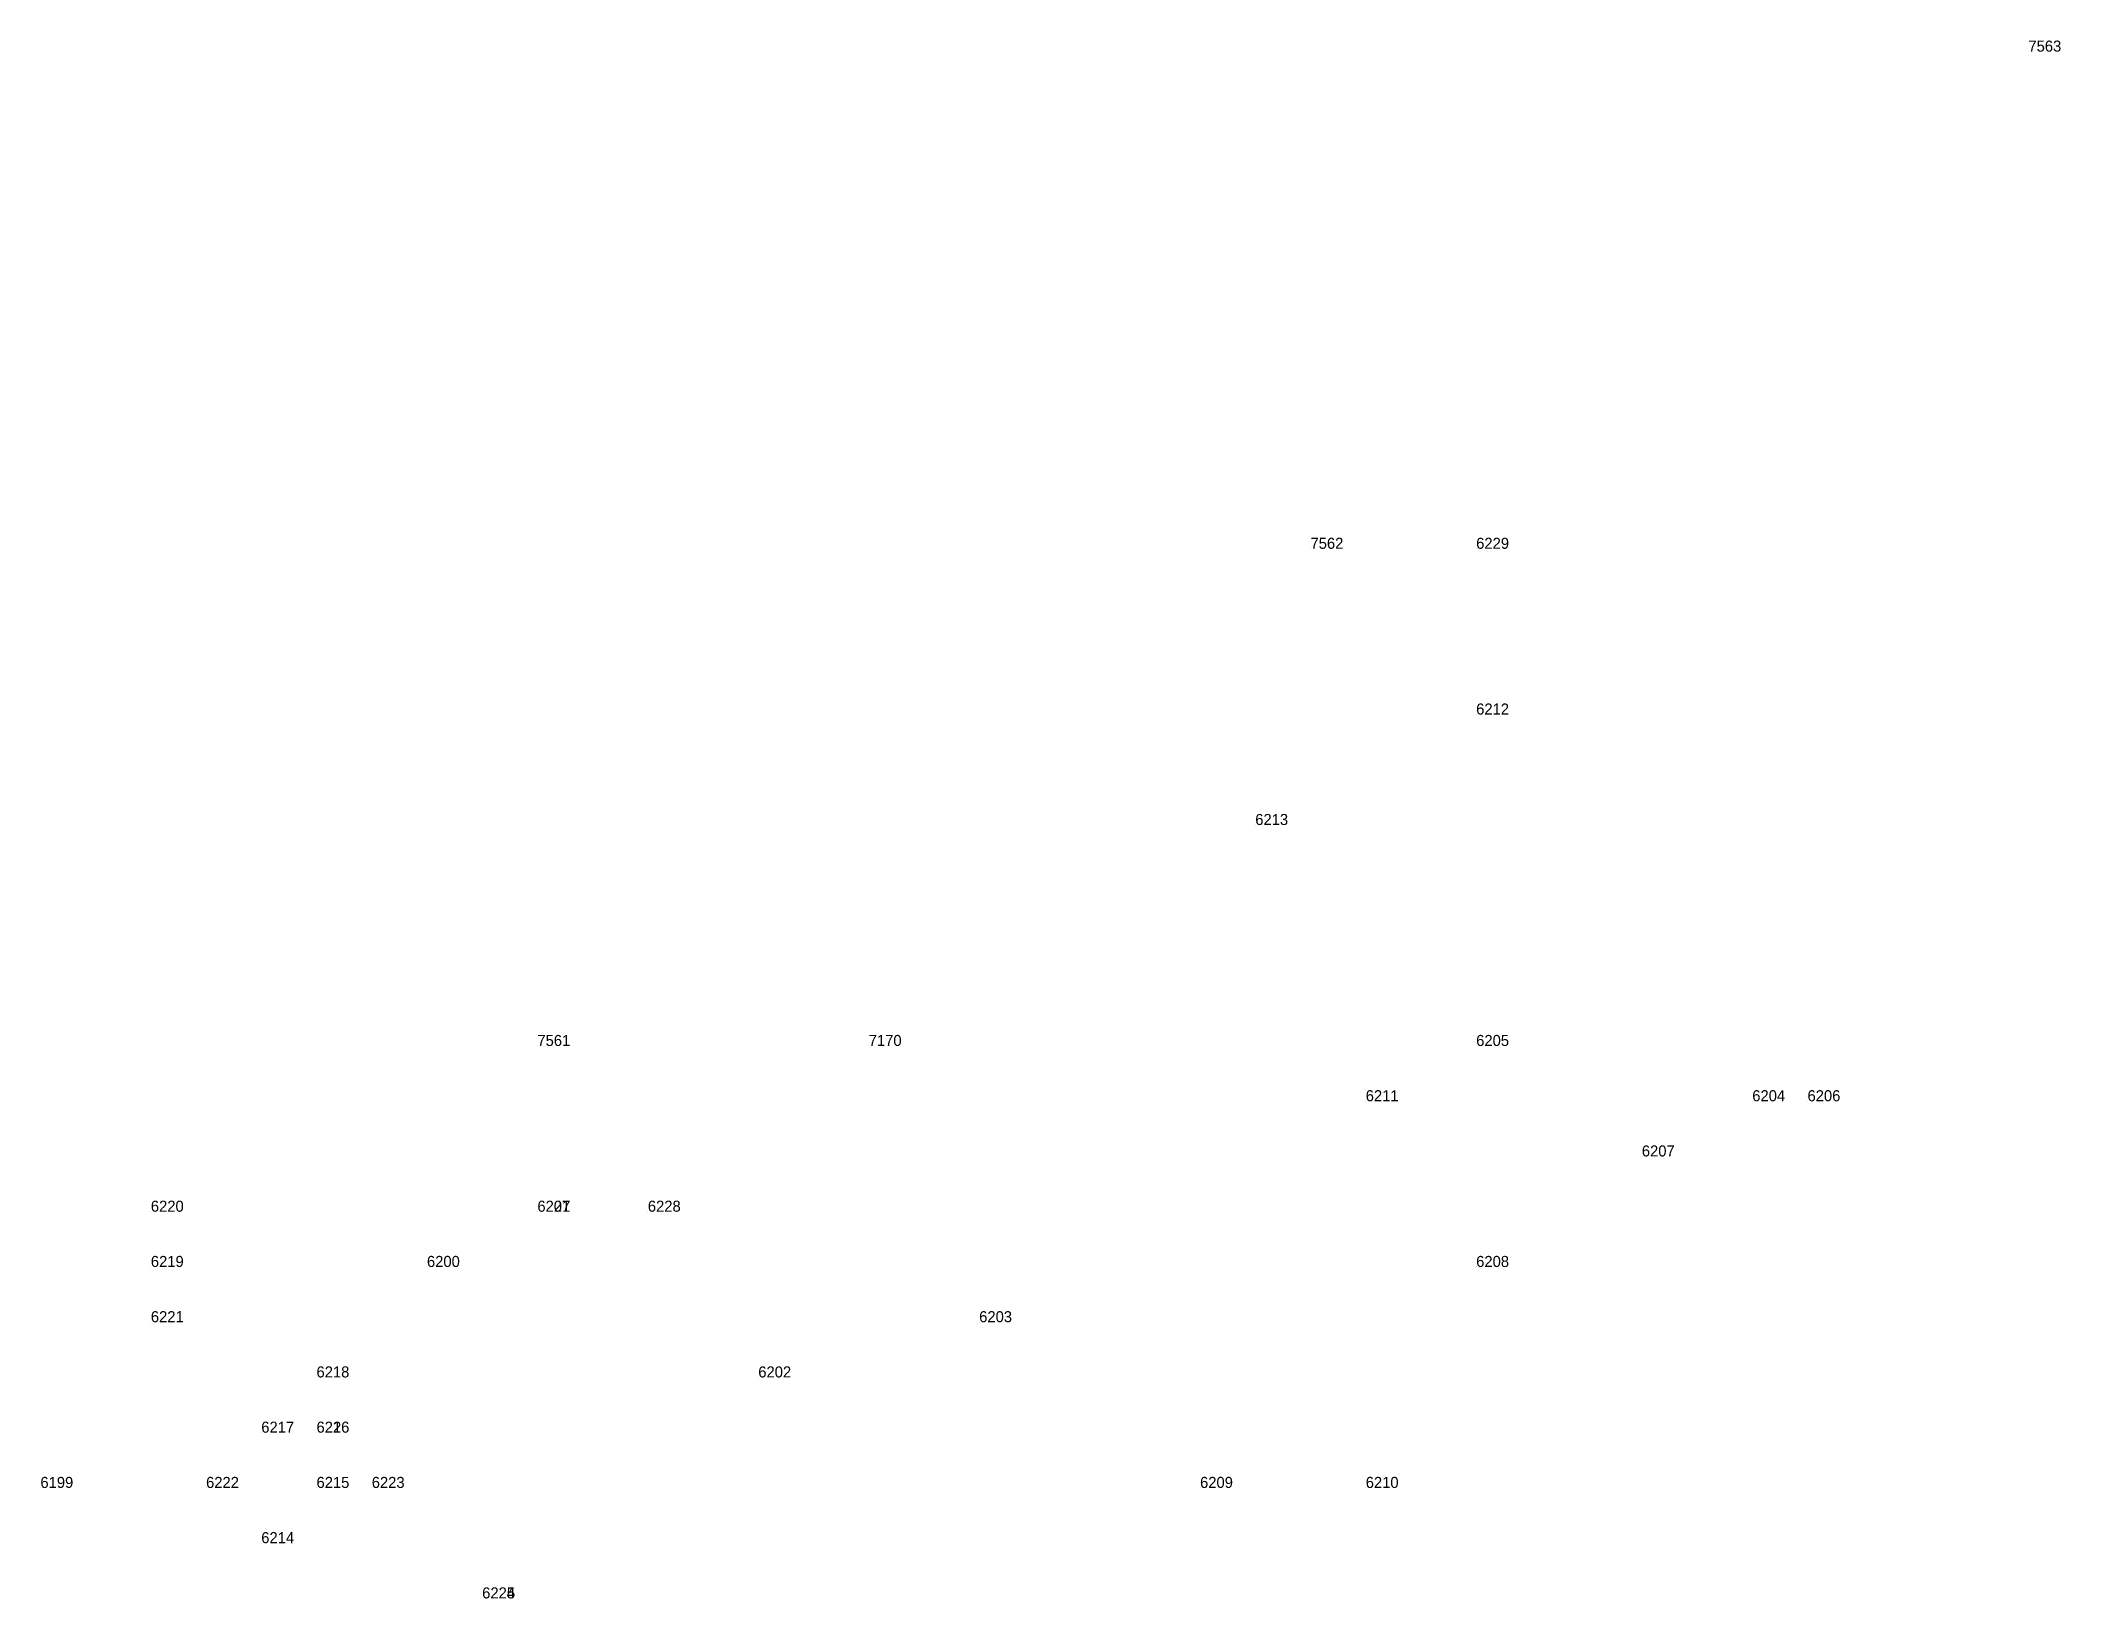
# Model space of a CAD drawing. Extents: x 535182 to 560328, y 1820963 to 1852759.
# Drawn here: x 545016 to 545052.58, y 1831385 to 1831413.2 of the extents above; entities that cross this region are included whole.
import ezdxf

# ---------------------------------------------------------------- set-up
doc = ezdxf.new("R2010")
doc.units = 0
doc.layers.add('Level 12', color=7, linetype='Continuous')
doc.layers.add('Level 7', color=7, linetype='Continuous')

msp = doc.modelspace()

# ---------------------------------------------------------------- texts
at = {"layer": 'Level 12'}
for s, p in [('7563', (545052, 1831413)), ('7562', (545039, 1831404)), ('6229', (545042, 1831404)), ('6212', (545042, 1831401)), ('6213', (545038, 1831399)), ('7561', (545025, 1831395)), ('7170', (545031, 1831395)), ('6205', (545042, 1831395)), ('6211', (545040, 1831394)), ('6204', (545047, 1831394)), ('6206', (545048, 1831394)), ('6207', (545045, 1831393)), ('6220', (545018, 1831392)), ('6201', (545025, 1831392)), ('6227', (545025, 1831392)), ('6228', (545027, 1831392)), ('6219', (545018, 1831391)), ('6200', (545023, 1831391)), ('6208', (545042, 1831391)), ('6221', (545018, 1831390)), ('6203', (545033, 1831390)), ('6218', (545021, 1831389)), ('6202', (545029, 1831389)), ('6217', (545020, 1831388)), ('6216', (545021, 1831388)), ('6226', (545021, 1831388)), ('6199', (545016, 1831387)), ('6222', (545019, 1831387)), ('6215', (545021, 1831387)), ('6223', (545022, 1831387)), ('6209', (545037, 1831387)), ('6210', (545040, 1831387)), ('6214', (545020, 1831386)), ('6224', (545024, 1831385)), ('6225', (545024, 1831385))]:
    msp.add_text(s, height=0.2, dxfattribs=at).set_placement(p)

# ---------------------------------------------------------------- linework, layer by layer
at = {"layer": 'Level 7'}
for p, q in [((545052, 1831413), (545052, 1831413)), ((545039, 1831404), (545039, 1831404)), ((545042, 1831404), (545042, 1831404)), ((545042, 1831401), (545042, 1831401)), ((545038, 1831399), (545038, 1831399)), ((545025, 1831395), (545025, 1831395)), ((545031, 1831395), (545031, 1831395)), ((545042, 1831395), (545042, 1831395)), ((545040, 1831394), (545040, 1831394)), ((545047, 1831394), (545047, 1831394)), ((545048, 1831394), (545048, 1831394)), ((545045, 1831393), (545045, 1831393)), ((545018, 1831392), (545018, 1831392)), ((545025, 1831392), (545025, 1831392)), ((545025, 1831392), (545025, 1831392)), ((545027, 1831392), (545027, 1831392)), ((545018, 1831391), (545018, 1831391)), ((545023, 1831391), (545023, 1831391)), ((545042, 1831391), (545042, 1831391)), ((545018, 1831390), (545018, 1831390)), ((545033, 1831390), (545033, 1831390)), ((545021, 1831389), (545021, 1831389)), ((545029, 1831389), (545029, 1831389)), ((545020, 1831388), (545020, 1831388)), ((545021, 1831388), (545021, 1831388)), ((545021, 1831388), (545021, 1831388)), ((545016, 1831387), (545016, 1831387)), ((545019, 1831387), (545019, 1831387)), ((545021, 1831387), (545021, 1831387)), ((545022, 1831387), (545022, 1831387)), ((545037, 1831387), (545037, 1831387)), ((545040, 1831387), (545040, 1831387)), ((545020, 1831386), (545020, 1831386)), ((545024, 1831385), (545024, 1831385)), ((545024, 1831385), (545024, 1831385))]:
    msp.add_line(p, q, dxfattribs=at)

msp.set_redraw_order([(e.dxf.handle, doc.entitydb.next_handle()) for e in msp.query("TEXT MTEXT ATTDEF DIMENSION ARC_DIMENSION")])  # texts and dimensions are drawn at this point

doc.saveas('drawing.dxf')
